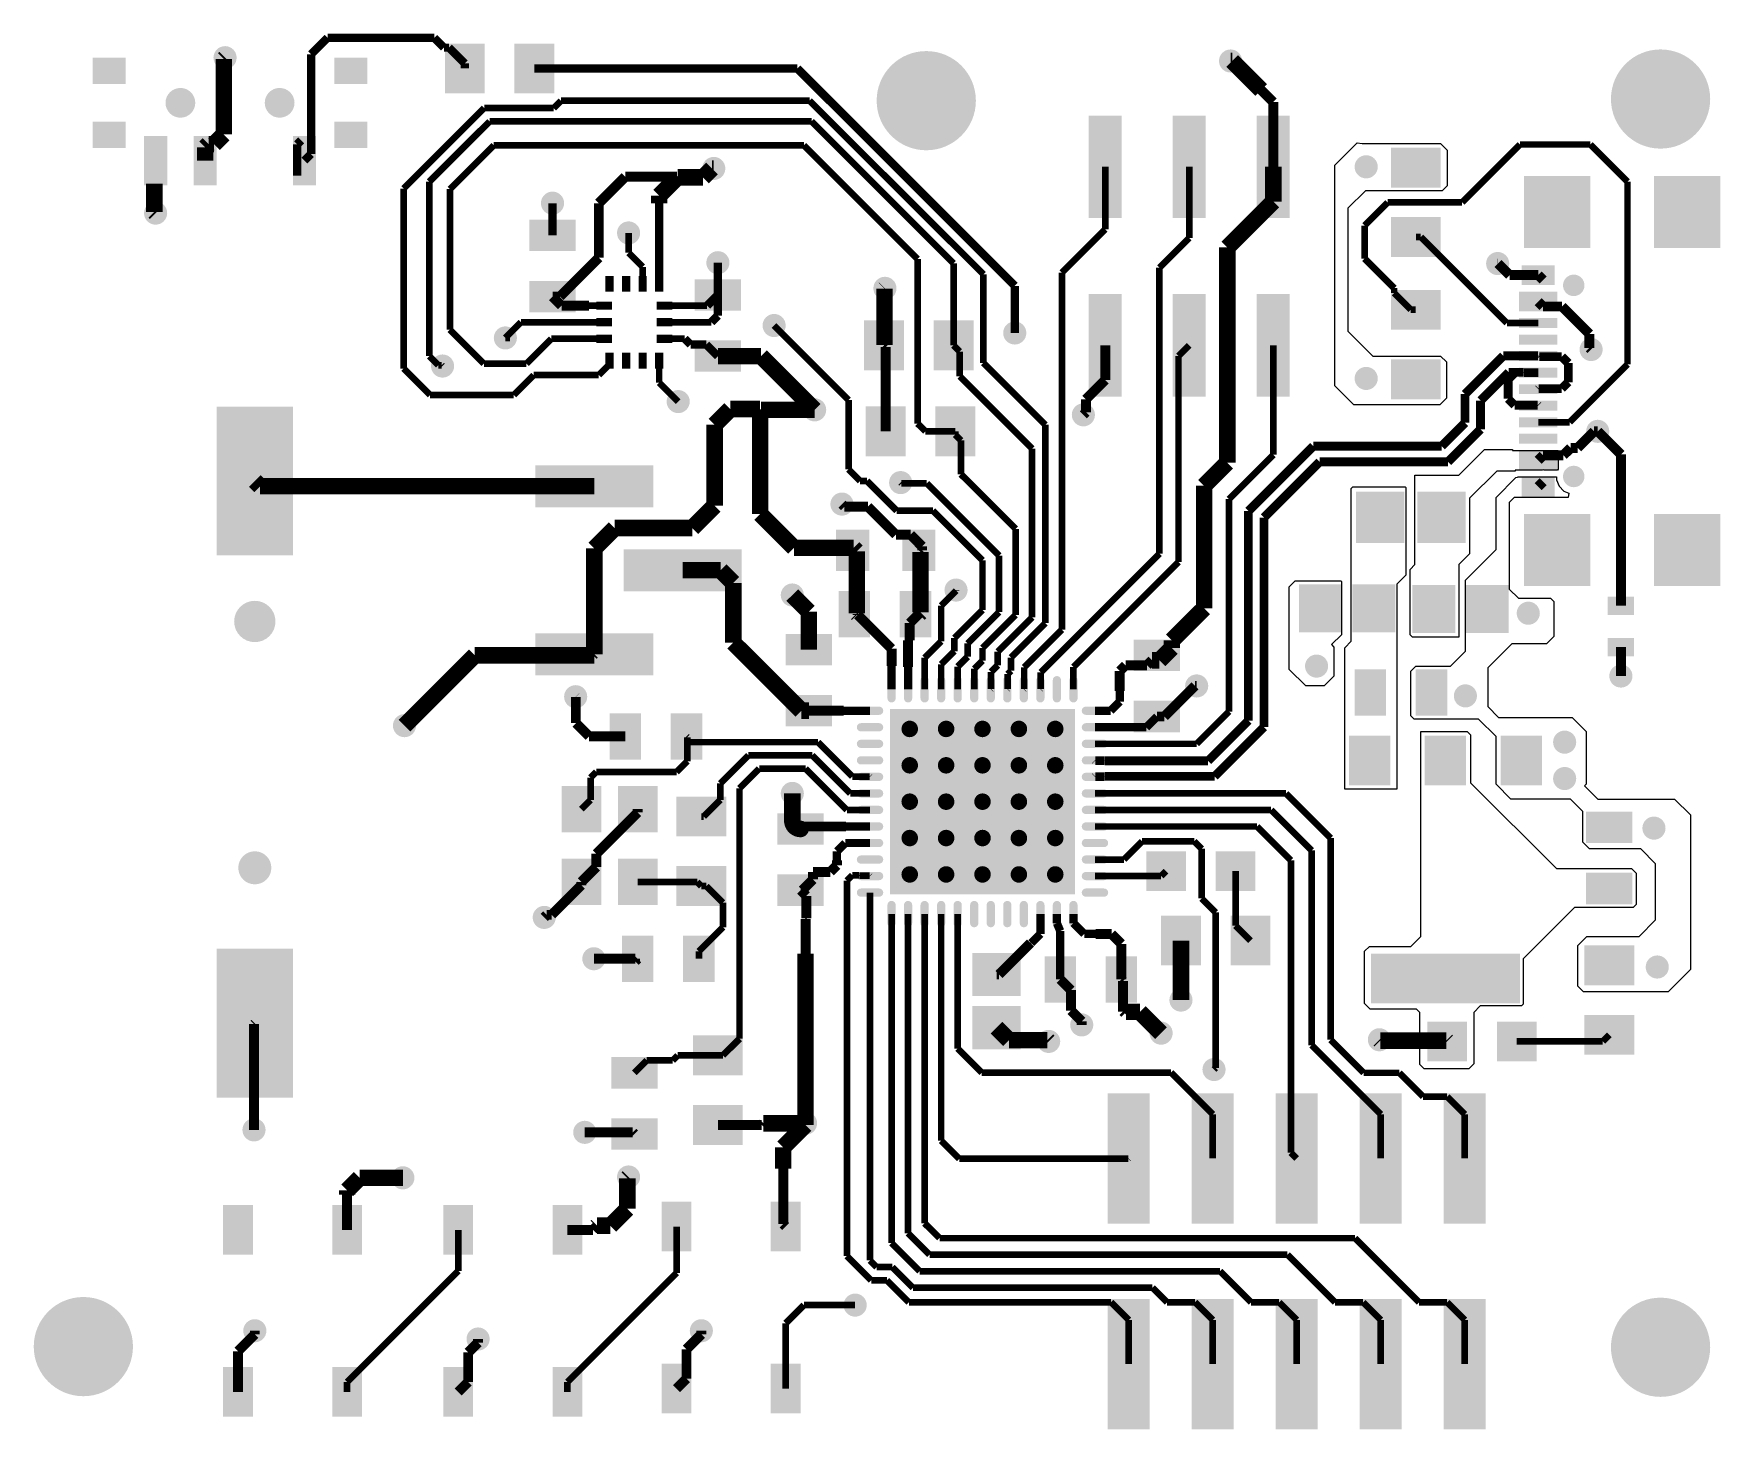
# Model space of a CAD drawing. Header units: inches. Extents: x 70.3 to 121.3, y 69 to 111.2.
import ezdxf

# ---------------------------------------------------------------- set-up
doc = ezdxf.new("R2010")
doc.units = ezdxf.units.IN
doc.layers.add('L1 -Signal)', color=1, linetype='Continuous')

msp = doc.modelspace()

# ---------------------------------------------------------------- hatches: boundary and pattern name
at = {"layer": 'L1 -Signal)'}
h = msp.add_hatch(color=7, dxfattribs=at)
edge = h.paths.add_edge_path()
edge.add_arc((76.1, 110.5), 0.35, 0, 360)
for points in [[(83.952, 109.421), (82.746, 109.421), (82.746, 110.929), (83.952, 110.929)], [(86.054, 109.421), (84.848, 109.421), (84.848, 110.929), (86.054, 110.929)], [(73.1, 109.7), (72.1, 109.7), (72.1, 110.5), (73.1, 110.5)], [(80.4, 109.7), (79.4, 109.7), (79.4, 110.5), (80.4, 110.5)], [(103.21, 105.65), (102.21, 105.65), (102.21, 108.75), (103.21, 108.75)], [(105.75, 105.65), (104.75, 105.65), (104.75, 108.75), (105.75, 108.75)], [(108.29, 105.65), (107.29, 105.65), (107.29, 108.75), (108.29, 108.75)], [(73.1, 107.77), (72.1, 107.77), (72.1, 108.57), (73.1, 108.57)], [(74.35, 106.635), (73.65, 106.635), (73.65, 108.135), (74.35, 108.135)], [(75.85, 106.635), (75.15, 106.635), (75.15, 108.135), (75.85, 108.135)], [(78.85, 106.635), (78.15, 106.635), (78.15, 108.135), (78.85, 108.135)], [(80.4, 107.77), (79.4, 107.77), (79.4, 108.57), (80.4, 108.57)], [(111.348, 106.574), (111.348, 107.781), (112.856, 107.781), (112.856, 106.574)], [(115.375, 104.745), (115.375, 106.925), (117.375, 106.925), (117.375, 104.745)], [(119.305, 104.745), (119.305, 106.925), (121.305, 106.925), (121.305, 104.745)], [(85.3, 104.65), (85.3, 105.6), (86.7, 105.6), (86.7, 104.65)], [(111.348, 104.473), (111.348, 105.679), (112.856, 105.679), (112.856, 104.473)], [(115.3, 103.625), (115.3, 104.225), (116.3, 104.225), (116.3, 103.625)], [(85.3, 102.8), (85.3, 103.75), (86.7, 103.75), (86.7, 102.8)], [(87.6, 103.425), (87.6, 103.9), (87.85, 103.9), (87.85, 103.425)], [(88.1, 103.425), (88.1, 103.9), (88.35, 103.9), (88.35, 103.425)], [(88.6, 103.425), (88.6, 103.9), (88.85, 103.9), (88.85, 103.425)], [(89.1, 103.425), (89.1, 103.9), (89.35, 103.9), (89.35, 103.425)], [(90.3, 102.85), (90.3, 103.8), (91.7, 103.8), (91.7, 102.85)], [(87.325, 102.875), (87.325, 103.125), (87.8, 103.125), (87.8, 102.875)], [(89.15, 102.875), (89.15, 103.125), (89.625, 103.125), (89.625, 102.875)], [(103.21, 100.25), (102.21, 100.25), (102.21, 103.35), (103.21, 103.35)], [(105.75, 100.25), (104.75, 100.25), (104.75, 103.35), (105.75, 103.35)], [(108.29, 100.25), (107.29, 100.25), (107.29, 103.35), (108.29, 103.35)], [(112.854, 103.479), (112.854, 102.273), (111.346, 102.273), (111.346, 103.479)], [(115.225, 102.825), (115.225, 103.425), (116.375, 103.425), (116.375, 102.825)], [(87.325, 102.375), (87.325, 102.625), (87.8, 102.625), (87.8, 102.375)], [(89.15, 102.375), (89.15, 102.625), (89.625, 102.625), (89.625, 102.375)], [(96.627, 101.046), (95.421, 101.046), (95.421, 102.554), (96.627, 102.554)], [(98.729, 101.046), (97.523, 101.046), (97.523, 102.554), (98.729, 102.554)], [(115.225, 102.325), (115.225, 102.625), (116.375, 102.625), (116.375, 102.325)], [(87.325, 101.875), (87.325, 102.125), (87.8, 102.125), (87.8, 101.875)], [(89.15, 101.875), (89.15, 102.125), (89.625, 102.125), (89.625, 101.875)], [(115.225, 101.825), (115.225, 102.125), (116.375, 102.125), (116.375, 101.825)], [(87.6, 101.1), (87.6, 101.575), (87.85, 101.575), (87.85, 101.1)], [(88.1, 101.1), (88.1, 101.575), (88.35, 101.575), (88.35, 101.1)], [(88.6, 101.1), (88.6, 101.575), (88.85, 101.575), (88.85, 101.1)], [(89.1, 101.1), (89.1, 101.575), (89.35, 101.575), (89.35, 101.1)], [(90.3, 101), (90.3, 101.95), (91.7, 101.95), (91.7, 101)], [(115.225, 101.325), (115.225, 101.625), (116.375, 101.625), (116.375, 101.325)], [(112.854, 101.377), (112.854, 100.171), (111.346, 100.171), (111.346, 101.377)], [(115.225, 100.825), (115.225, 101.125), (116.375, 101.125), (116.375, 100.825)], [(115.225, 100.325), (115.225, 100.625), (116.375, 100.625), (116.375, 100.325)], [(78.15, 95.45), (75.85, 95.45), (75.85, 99.95), (78.15, 99.95)], [(96.677, 98.446), (95.471, 98.446), (95.471, 99.954), (96.677, 99.954)], [(98.779, 98.446), (97.573, 98.446), (97.573, 99.954), (98.779, 99.954)], [(115.225, 99.825), (115.225, 100.125), (116.375, 100.125), (116.375, 99.825)], [(115.225, 99.325), (115.225, 99.625), (116.375, 99.625), (116.375, 99.325)], [(115.225, 98.825), (115.225, 99.125), (116.375, 99.125), (116.375, 98.825)], [(115.225, 98.025), (115.225, 98.625), (116.375, 98.625), (116.375, 98.025)], [(85.485, 96.905), (85.485, 98.175), (89.045, 98.175), (89.045, 96.905)], [(115.3, 97.225), (115.3, 97.825), (116.3, 97.825), (116.3, 97.225)], [(111.752, 95.822), (110.297, 95.822), (110.297, 97.378), (111.752, 97.378)], [(113.603, 95.822), (112.148, 95.822), (112.148, 97.378), (113.603, 97.378)], [(115.375, 94.525), (115.375, 96.705), (117.375, 96.705), (117.375, 94.525)], [(119.305, 94.525), (119.305, 96.705), (121.305, 96.705), (121.305, 94.525)], [(94.575, 96.225), (95.575, 96.225), (95.575, 94.975), (94.575, 94.975)], [(96.575, 96.225), (97.575, 96.225), (97.575, 94.975), (96.575, 94.975)], [(88.155, 94.365), (88.155, 95.635), (91.715, 95.635), (91.715, 94.365)], [(94.65, 94.375), (95.6, 94.375), (95.6, 92.975), (94.65, 92.975)], [(96.5, 94.375), (97.45, 94.375), (97.45, 92.975), (96.5, 92.975)], [(109.872, 93.122), (108.567, 93.122), (108.567, 94.578), (109.872, 94.578)], [(111.483, 93.122), (110.178, 93.122), (110.178, 94.578), (111.483, 94.578)], [(111.992, 94.553), (113.297, 94.553), (113.297, 93.097), (111.992, 93.097)], [(113.603, 94.553), (114.908, 94.553), (114.908, 93.097), (113.603, 93.097)], [(118.7, 94.2), (118.7, 93.65), (117.9, 93.65), (117.9, 94.2)], [(85.485, 91.825), (85.485, 93.095), (89.045, 93.095), (89.045, 91.825)], [(93.05, 92.125), (93.05, 93.075), (94.45, 93.075), (94.45, 92.125)], [(104.975, 92.9), (104.975, 91.95), (103.575, 91.95), (103.575, 92.9)], [(118.7, 92.95), (118.7, 92.4), (117.9, 92.4), (117.9, 92.95)], [(110.25, 92), (111.2, 92), (111.2, 90.6), (110.25, 90.6)], [(112.1, 92), (113.05, 92), (113.05, 90.6), (112.1, 90.6)], [(93.05, 90.275), (93.05, 91.225), (94.45, 91.225), (94.45, 90.275)], [(96.2, 90.8), (101.8, 90.8), (101.8, 85.2), (96.2, 85.2)], [(104.975, 91.05), (104.975, 90.1), (103.575, 90.1), (103.575, 91.05)], [(88.675, 89.275), (87.725, 89.275), (87.725, 90.675), (88.675, 90.675)], [(90.525, 89.275), (89.575, 89.275), (89.575, 90.675), (90.525, 90.675)], [(111.331, 89.995), (111.331, 88.495), (110.081, 88.495), (110.081, 89.995)], [(113.621, 89.995), (113.621, 88.495), (112.371, 88.495), (112.371, 89.995)], [(115.911, 89.995), (115.911, 88.495), (114.661, 88.495), (114.661, 89.995)], [(87.475, 88.475), (87.475, 87.075), (86.275, 87.075), (86.275, 88.475)], [(89.175, 88.475), (89.175, 87.075), (87.975, 87.075), (87.975, 88.475)], [(89.746, 86.948), (89.746, 88.154), (91.254, 88.154), (91.254, 86.948)], [(92.8, 86.7), (92.8, 87.65), (94.2, 87.65), (94.2, 86.7)], [(117.25, 86.749), (117.25, 87.699), (118.65, 87.699), (118.65, 86.749)], [(87.475, 86.275), (87.475, 84.875), (86.275, 84.875), (86.275, 86.275)], [(89.175, 86.275), (89.175, 84.875), (87.975, 84.875), (87.975, 86.275)], [(103.95, 86.5), (105.15, 86.5), (105.15, 85.3), (103.95, 85.3)], [(107.25, 85.3), (106.05, 85.3), (106.05, 86.5), (107.25, 86.5)], [(89.746, 84.846), (89.746, 86.052), (91.254, 86.052), (91.254, 84.846)], [(92.8, 84.85), (92.8, 85.8), (94.2, 85.8), (94.2, 84.85)], [(117.25, 84.899), (117.25, 85.849), (118.65, 85.849), (118.65, 84.899)], [(105.603, 83.046), (104.397, 83.046), (104.397, 84.554), (105.603, 84.554)], [(107.705, 83.046), (106.498, 83.046), (106.498, 84.554), (107.705, 84.554)], [(89.05, 82.55), (88.1, 82.55), (88.1, 83.95), (89.05, 83.95)], [(90.9, 82.55), (89.95, 82.55), (89.95, 83.95), (90.9, 83.95)], [(117.196, 82.447), (117.196, 83.653), (118.704, 83.653), (118.704, 82.447)], [(78.15, 79.05), (75.85, 79.05), (75.85, 83.55), (78.15, 83.55)], [(100.153, 83.427), (100.153, 82.123), (98.697, 82.123), (98.697, 83.427)], [(101.825, 81.925), (100.875, 81.925), (100.875, 83.325), (101.825, 83.325)], [(103.675, 81.925), (102.725, 81.925), (102.725, 83.325), (103.675, 83.325)], [(115.246, 83.407), (115.246, 81.903), (110.746, 81.903), (110.746, 83.407)], [(100.153, 81.816), (100.153, 80.511), (98.697, 80.511), (98.697, 81.816)], [(112.45, 81.35), (113.65, 81.35), (113.65, 80.15), (112.45, 80.15)], [(114.55, 81.35), (115.75, 81.35), (115.75, 80.15), (114.55, 80.15)], [(117.196, 80.345), (117.196, 81.552), (118.704, 81.552), (118.704, 80.345)], [(90.246, 79.723), (90.246, 80.929), (91.754, 80.929), (91.754, 79.723)], [(89.175, 80.275), (89.175, 79.325), (87.775, 79.325), (87.775, 80.275)], [(104.055, 79.18), (104.055, 75.24), (102.785, 75.24), (102.785, 79.18)], [(106.595, 79.18), (106.595, 75.24), (105.325, 75.24), (105.325, 79.18)], [(109.135, 79.18), (109.135, 75.24), (107.865, 75.24), (107.865, 79.18)], [(111.675, 79.18), (111.675, 75.24), (110.405, 75.24), (110.405, 79.18)], [(114.215, 79.18), (114.215, 75.24), (112.945, 75.24), (112.945, 79.18)], [(90.246, 77.621), (90.246, 78.827), (91.754, 78.827), (91.754, 77.621)], [(89.175, 78.425), (89.175, 77.475), (87.775, 77.475), (87.775, 78.425)], [(76.94, 75.8), (76.94, 74.3), (76.04, 74.3), (76.04, 75.8)], [(80.24, 75.8), (80.24, 74.3), (79.34, 74.3), (79.34, 75.8)], [(83.6, 75.8), (83.6, 74.3), (82.7, 74.3), (82.7, 75.8)], [(86.9, 75.8), (86.9, 74.3), (86, 74.3), (86, 75.8)], [(90.2, 75.9), (90.2, 74.4), (89.3, 74.4), (89.3, 75.9)], [(93.5, 75.9), (93.5, 74.4), (92.6, 74.4), (92.6, 75.9)], [(104.055, 72.96), (104.055, 69.02), (102.785, 69.02), (102.785, 72.96)], [(106.595, 72.96), (106.595, 69.02), (105.325, 69.02), (105.325, 72.96)], [(109.135, 72.96), (109.135, 69.02), (107.865, 69.02), (107.865, 72.96)], [(111.675, 72.96), (111.675, 69.02), (110.405, 69.02), (110.405, 72.96)], [(114.215, 72.96), (114.215, 69.02), (112.945, 69.02), (112.945, 72.96)], [(76.94, 70.9), (76.94, 69.4), (76.04, 69.4), (76.04, 70.9)], [(80.24, 70.9), (80.24, 69.4), (79.34, 69.4), (79.34, 70.9)], [(83.6, 70.9), (83.6, 69.4), (82.7, 69.4), (82.7, 70.9)], [(86.9, 70.9), (86.9, 69.4), (86, 69.4), (86, 70.9)], [(90.2, 71), (90.2, 69.5), (89.3, 69.5), (89.3, 71)], [(93.5, 71), (93.5, 69.5), (92.6, 69.5), (92.6, 71)]]:
    msp.add_hatch(color=7, dxfattribs=at).paths.add_polyline_path(points)
h = msp.add_hatch(color=7, dxfattribs=at)
edge = h.paths.add_edge_path()
edge.add_arc((97.3, 109.2), 1.5, 0, 360)
h = msp.add_hatch(color=7, dxfattribs=at)
edge = h.paths.add_edge_path()
edge.add_arc((106.5, 110.4), 0.35, 0, 360)
h = msp.add_hatch(color=7, dxfattribs=at)
edge = h.paths.add_edge_path()
edge.add_arc((119.5, 109.25), 1.5, 0, 360)
h = msp.add_hatch(color=7, dxfattribs=at)
edge = h.paths.add_edge_path()
edge.add_arc((74.75, 109.135), 0.45, 0, 360)
h = msp.add_hatch(color=7, dxfattribs=at)
edge = h.paths.add_edge_path()
edge.add_arc((77.75, 109.135), 0.45, 0, 360)
h = msp.add_hatch(color=7, dxfattribs=at)
edge = h.paths.add_edge_path()
edge.add_arc((90.875, 107.15), 0.35, 0, 360)
h = msp.add_hatch(color=7, dxfattribs=at)
edge = h.paths.add_edge_path()
edge.add_arc((110.6, 107.2), 0.35, 0, 360)
h = msp.add_hatch(color=7, dxfattribs=at)
edge = h.paths.add_edge_path()
edge.add_arc((74, 105.8), 0.35, 0, 360)
h = msp.add_hatch(color=7, dxfattribs=at)
edge = h.paths.add_edge_path()
edge.add_arc((86, 106.1), 0.35, 0, 360)
h = msp.add_hatch(color=7, dxfattribs=at)
edge = h.paths.add_edge_path()
edge.add_arc((88.3, 105.2), 0.35, 0, 360)
h = msp.add_hatch(color=7, dxfattribs=at)
edge = h.paths.add_edge_path()
edge.add_arc((91, 104.3), 0.35, 0, 360)
h = msp.add_hatch(color=7, dxfattribs=at)
edge = h.paths.add_edge_path()
edge.add_arc((114.575, 104.275), 0.35, 0, 360)
h = msp.add_hatch(color=7, dxfattribs=at)
edge = h.paths.add_edge_path()
edge.add_arc((96.05, 103.525), 0.35, 0, 360)
h = msp.add_hatch(color=7, dxfattribs=at)
edge = h.paths.add_edge_path()
edge.add_arc((116.875, 103.615), 0.325, 0, 360)
h = msp.add_hatch(color=7, dxfattribs=at)
edge = h.paths.add_edge_path()
edge.add_arc((92.7, 102.4), 0.35, 0, 360)
h = msp.add_hatch(color=7, dxfattribs=at)
edge = h.paths.add_edge_path()
edge.add_arc((99.975, 102.175), 0.35, 0, 360)
h = msp.add_hatch(color=7, dxfattribs=at)
edge = h.paths.add_edge_path()
edge.add_arc((84.575, 102.025), 0.35, 0, 360)
h = msp.add_hatch(color=7, dxfattribs=at)
edge = h.paths.add_edge_path()
edge.add_arc((117.4, 101.675), 0.35, 0, 360)
h = msp.add_hatch(color=7, dxfattribs=at)
edge = h.paths.add_edge_path()
edge.add_arc((82.675, 101.175), 0.35, 0, 360)
h = msp.add_hatch(color=7, dxfattribs=at)
edge = h.paths.add_edge_path()
edge.add_arc((110.6, 100.8), 0.35, 0, 360)
h = msp.add_hatch(color=7, dxfattribs=at)
edge = h.paths.add_edge_path()
edge.add_arc((89.8, 100.1), 0.35, 0, 360)
h = msp.add_hatch(color=7, dxfattribs=at)
edge = h.paths.add_edge_path()
edge.add_arc((93.925, 99.85), 0.35, 0, 360)
h = msp.add_hatch(color=7, dxfattribs=at)
edge = h.paths.add_edge_path()
edge.add_arc((102.05, 99.7), 0.35, 0, 360)
h = msp.add_hatch(color=7, dxfattribs=at)
edge = h.paths.add_edge_path()
edge.add_arc((117.6, 99.2), 0.35, 0, 360)
h = msp.add_hatch(color=7, dxfattribs=at)
edge = h.paths.add_edge_path()
edge.add_arc((96.525, 97.65), 0.35, 0, 360)
h = msp.add_hatch(color=7, dxfattribs=at)
edge = h.paths.add_edge_path()
edge.add_arc((116.875, 97.835), 0.325, 0, 360)
h = msp.add_hatch(color=7, dxfattribs=at)
edge = h.paths.add_edge_path()
edge.add_arc((94.75, 97), 0.35, 0, 360)
h = msp.add_hatch(color=7, dxfattribs=at)
edge = h.paths.add_edge_path()
edge.add_arc((93.25, 94.25), 0.35, 0, 360)
h = msp.add_hatch(color=7, dxfattribs=at)
edge = h.paths.add_edge_path()
edge.add_arc((98.2, 94.4), 0.35, 0, 360)
h = msp.add_hatch(color=7, dxfattribs=at)
edge = h.paths.add_edge_path()
edge.add_arc((77, 93.45), 0.625, 0, 360)
h = msp.add_hatch(color=7, dxfattribs=at)
edge = h.paths.add_edge_path()
edge.add_arc((115.5, 93.7), 0.35, 0, 360)
h = msp.add_hatch(color=7, dxfattribs=at)
edge = h.paths.add_edge_path()
edge.add_arc((109.1, 92.1), 0.35, 0, 360)
h = msp.add_hatch(color=7, dxfattribs=at)
edge = h.paths.add_edge_path()
edge.add_arc((96.25, 91.125), 0.125, 180, 360)
edge.add_line((96.375, 91.125), (96.375, 91.675))
edge.add_arc((96.25, 91.675), 0.125, 0, 180)
edge.add_line((96.125, 91.675), (96.125, 91.125))
h = msp.add_hatch(color=7, dxfattribs=at)
edge = h.paths.add_edge_path()
edge.add_arc((96.75, 91.125), 0.125, 180, 360)
edge.add_line((96.875, 91.125), (96.875, 91.675))
edge.add_arc((96.75, 91.675), 0.125, 0, 180)
edge.add_line((96.625, 91.675), (96.625, 91.125))
h = msp.add_hatch(color=7, dxfattribs=at)
edge = h.paths.add_edge_path()
edge.add_arc((97.25, 91.125), 0.125, 180, 360)
edge.add_line((97.375, 91.125), (97.375, 91.675))
edge.add_arc((97.25, 91.675), 0.125, 0, 180)
edge.add_line((97.125, 91.675), (97.125, 91.125))
h = msp.add_hatch(color=7, dxfattribs=at)
edge = h.paths.add_edge_path()
edge.add_arc((97.75, 91.125), 0.125, 180, 360)
edge.add_line((97.875, 91.125), (97.875, 91.675))
edge.add_arc((97.75, 91.675), 0.125, 0, 180)
edge.add_line((97.625, 91.675), (97.625, 91.125))
h = msp.add_hatch(color=7, dxfattribs=at)
edge = h.paths.add_edge_path()
edge.add_arc((98.25, 91.125), 0.125, 180, 360)
edge.add_line((98.375, 91.125), (98.375, 91.675))
edge.add_arc((98.25, 91.675), 0.125, 0, 180)
edge.add_line((98.125, 91.675), (98.125, 91.125))
h = msp.add_hatch(color=7, dxfattribs=at)
edge = h.paths.add_edge_path()
edge.add_arc((98.75, 91.125), 0.125, 180, 360)
edge.add_line((98.875, 91.125), (98.875, 91.675))
edge.add_arc((98.75, 91.675), 0.125, 0, 180)
edge.add_line((98.625, 91.675), (98.625, 91.125))
h = msp.add_hatch(color=7, dxfattribs=at)
edge = h.paths.add_edge_path()
edge.add_arc((99.25, 91.125), 0.125, 180, 360)
edge.add_line((99.375, 91.125), (99.375, 91.675))
edge.add_arc((99.25, 91.675), 0.125, 0, 180)
edge.add_line((99.125, 91.675), (99.125, 91.125))
h = msp.add_hatch(color=7, dxfattribs=at)
edge = h.paths.add_edge_path()
edge.add_arc((99.75, 91.125), 0.125, 180, 360)
edge.add_line((99.875, 91.125), (99.875, 91.675))
edge.add_arc((99.75, 91.675), 0.125, 0, 180)
edge.add_line((99.625, 91.675), (99.625, 91.125))
h = msp.add_hatch(color=7, dxfattribs=at)
edge = h.paths.add_edge_path()
edge.add_arc((100.25, 91.125), 0.125, 180, 360)
edge.add_line((100.375, 91.125), (100.375, 91.675))
edge.add_arc((100.25, 91.675), 0.125, 0, 180)
edge.add_line((100.125, 91.675), (100.125, 91.125))
h = msp.add_hatch(color=7, dxfattribs=at)
edge = h.paths.add_edge_path()
edge.add_arc((100.75, 91.125), 0.125, 180, 360)
edge.add_line((100.875, 91.125), (100.875, 91.675))
edge.add_arc((100.75, 91.675), 0.125, 0, 180)
edge.add_line((100.625, 91.675), (100.625, 91.125))
h = msp.add_hatch(color=7, dxfattribs=at)
edge = h.paths.add_edge_path()
edge.add_arc((101.25, 91.125), 0.125, 180, 360)
edge.add_line((101.375, 91.125), (101.375, 91.675))
edge.add_arc((101.25, 91.675), 0.125, 0, 180)
edge.add_line((101.125, 91.675), (101.125, 91.125))
h = msp.add_hatch(color=7, dxfattribs=at)
edge = h.paths.add_edge_path()
edge.add_arc((101.75, 91.125), 0.125, 180, 360)
edge.add_line((101.875, 91.125), (101.875, 91.675))
edge.add_arc((101.75, 91.675), 0.125, 0, 180)
edge.add_line((101.625, 91.675), (101.625, 91.125))
h = msp.add_hatch(color=7, dxfattribs=at)
edge = h.paths.add_edge_path()
edge.add_arc((105.475, 91.5), 0.35, 0, 360)
h = msp.add_hatch(color=7, dxfattribs=at)
edge = h.paths.add_edge_path()
edge.add_arc((118.3, 91.8), 0.35, 0, 360)
h = msp.add_hatch(color=7, dxfattribs=at)
edge = h.paths.add_edge_path()
edge.add_arc((86.7, 91.175), 0.35, 0, 360)
h = msp.add_hatch(color=7, dxfattribs=at)
edge = h.paths.add_edge_path()
edge.add_arc((113.6, 91.2), 0.35, 0, 360)
h = msp.add_hatch(color=7, dxfattribs=at)
edge = h.paths.add_edge_path()
edge.add_arc((95.875, 90.75), 0.125, 270, 450)
edge.add_line((95.875, 90.875), (95.325, 90.875))
edge.add_arc((95.325, 90.75), 0.125, 90, 270)
edge.add_line((95.325, 90.625), (95.875, 90.625))
h = msp.add_hatch(color=7, dxfattribs=at)
edge = h.paths.add_edge_path()
edge.add_arc((102.675, 90.75), 0.125, 270, 450)
edge.add_line((102.675, 90.875), (102.125, 90.875))
edge.add_arc((102.125, 90.75), 0.125, 90, 270)
edge.add_line((102.125, 90.625), (102.675, 90.625))
h = msp.add_hatch(color=7, dxfattribs=at)
edge = h.paths.add_edge_path()
edge.add_arc((81.525, 90.3), 0.35, 0, 360)
h = msp.add_hatch(color=7, dxfattribs=at)
edge = h.paths.add_edge_path()
edge.add_arc((95.875, 90.25), 0.125, 270, 450)
edge.add_line((95.875, 90.375), (95.325, 90.375))
edge.add_arc((95.325, 90.25), 0.125, 90, 270)
edge.add_line((95.325, 90.125), (95.875, 90.125))
h = msp.add_hatch(color=7, dxfattribs=at)
edge = h.paths.add_edge_path()
edge.add_arc((96.8, 90.2), 0.25, 0, 360)
h = msp.add_hatch(color=7, dxfattribs=at)
edge = h.paths.add_edge_path()
edge.add_arc((97.9, 90.2), 0.25, 0, 360)
h = msp.add_hatch(color=7, dxfattribs=at)
edge = h.paths.add_edge_path()
edge.add_arc((99, 90.2), 0.25, 0, 360)
h = msp.add_hatch(color=7, dxfattribs=at)
edge = h.paths.add_edge_path()
edge.add_arc((100.1, 90.2), 0.25, 0, 360)
h = msp.add_hatch(color=7, dxfattribs=at)
edge = h.paths.add_edge_path()
edge.add_arc((101.2, 90.2), 0.25, 0, 360)
h = msp.add_hatch(color=7, dxfattribs=at)
edge = h.paths.add_edge_path()
edge.add_arc((102.675, 90.25), 0.125, 270, 450)
edge.add_line((102.675, 90.375), (102.125, 90.375))
edge.add_arc((102.125, 90.25), 0.125, 90, 270)
edge.add_line((102.125, 90.125), (102.675, 90.125))
h = msp.add_hatch(color=7, dxfattribs=at)
edge = h.paths.add_edge_path()
edge.add_arc((95.875, 89.75), 0.125, 270, 450)
edge.add_line((95.875, 89.875), (95.325, 89.875))
edge.add_arc((95.325, 89.75), 0.125, 90, 270)
edge.add_line((95.325, 89.625), (95.875, 89.625))
h = msp.add_hatch(color=7, dxfattribs=at)
edge = h.paths.add_edge_path()
edge.add_arc((102.675, 89.75), 0.125, 270, 450)
edge.add_line((102.675, 89.875), (102.125, 89.875))
edge.add_arc((102.125, 89.75), 0.125, 90, 270)
edge.add_line((102.125, 89.625), (102.675, 89.625))
h = msp.add_hatch(color=7, dxfattribs=at)
edge = h.paths.add_edge_path()
edge.add_arc((116.6, 89.8), 0.35, 0, 360)
h = msp.add_hatch(color=7, dxfattribs=at)
edge = h.paths.add_edge_path()
edge.add_arc((95.875, 89.25), 0.125, 270, 450)
edge.add_line((95.875, 89.375), (95.325, 89.375))
edge.add_arc((95.325, 89.25), 0.125, 90, 270)
edge.add_line((95.325, 89.125), (95.875, 89.125))
h = msp.add_hatch(color=7, dxfattribs=at)
edge = h.paths.add_edge_path()
edge.add_arc((96.8, 89.1), 0.25, 0, 360)
h = msp.add_hatch(color=7, dxfattribs=at)
edge = h.paths.add_edge_path()
edge.add_arc((97.9, 89.1), 0.25, 0, 360)
h = msp.add_hatch(color=7, dxfattribs=at)
edge = h.paths.add_edge_path()
edge.add_arc((99, 89.1), 0.25, 0, 360)
h = msp.add_hatch(color=7, dxfattribs=at)
edge = h.paths.add_edge_path()
edge.add_arc((100.1, 89.1), 0.25, 0, 360)
h = msp.add_hatch(color=7, dxfattribs=at)
edge = h.paths.add_edge_path()
edge.add_arc((101.2, 89.1), 0.25, 0, 360)
h = msp.add_hatch(color=7, dxfattribs=at)
edge = h.paths.add_edge_path()
edge.add_arc((102.675, 89.25), 0.125, 270, 450)
edge.add_line((102.675, 89.375), (102.125, 89.375))
edge.add_arc((102.125, 89.25), 0.125, 90, 270)
edge.add_line((102.125, 89.125), (102.675, 89.125))
h = msp.add_hatch(color=7, dxfattribs=at)
edge = h.paths.add_edge_path()
edge.add_arc((95.875, 88.75), 0.125, 270, 450)
edge.add_line((95.875, 88.875), (95.325, 88.875))
edge.add_arc((95.325, 88.75), 0.125, 90, 270)
edge.add_line((95.325, 88.625), (95.875, 88.625))
h = msp.add_hatch(color=7, dxfattribs=at)
edge = h.paths.add_edge_path()
edge.add_arc((102.675, 88.75), 0.125, 270, 450)
edge.add_line((102.675, 88.875), (102.125, 88.875))
edge.add_arc((102.125, 88.75), 0.125, 90, 270)
edge.add_line((102.125, 88.625), (102.675, 88.625))
h = msp.add_hatch(color=7, dxfattribs=at)
edge = h.paths.add_edge_path()
edge.add_arc((116.6, 88.7), 0.35, 0, 360)
h = msp.add_hatch(color=7, dxfattribs=at)
edge = h.paths.add_edge_path()
edge.add_arc((93.25, 88.25), 0.35, 0, 360)
h = msp.add_hatch(color=7, dxfattribs=at)
edge = h.paths.add_edge_path()
edge.add_arc((95.875, 88.25), 0.125, 270, 450)
edge.add_line((95.875, 88.375), (95.325, 88.375))
edge.add_arc((95.325, 88.25), 0.125, 90, 270)
edge.add_line((95.325, 88.125), (95.875, 88.125))
h = msp.add_hatch(color=7, dxfattribs=at)
edge = h.paths.add_edge_path()
edge.add_arc((96.8, 88), 0.25, 0, 360)
h = msp.add_hatch(color=7, dxfattribs=at)
edge = h.paths.add_edge_path()
edge.add_arc((97.9, 88), 0.25, 0, 360)
h = msp.add_hatch(color=7, dxfattribs=at)
edge = h.paths.add_edge_path()
edge.add_arc((99, 88), 0.25, 0, 360)
h = msp.add_hatch(color=7, dxfattribs=at)
edge = h.paths.add_edge_path()
edge.add_arc((100.1, 88), 0.25, 0, 360)
h = msp.add_hatch(color=7, dxfattribs=at)
edge = h.paths.add_edge_path()
edge.add_arc((101.2, 88), 0.25, 0, 360)
h = msp.add_hatch(color=7, dxfattribs=at)
edge = h.paths.add_edge_path()
edge.add_arc((102.675, 88.25), 0.125, 270, 450)
edge.add_line((102.675, 88.375), (102.125, 88.375))
edge.add_arc((102.125, 88.25), 0.125, 90, 270)
edge.add_line((102.125, 88.125), (102.675, 88.125))
h = msp.add_hatch(color=7, dxfattribs=at)
edge = h.paths.add_edge_path()
edge.add_arc((95.875, 87.75), 0.125, 270, 450)
edge.add_line((95.875, 87.875), (95.325, 87.875))
edge.add_arc((95.325, 87.75), 0.125, 90, 270)
edge.add_line((95.325, 87.625), (95.875, 87.625))
h = msp.add_hatch(color=7, dxfattribs=at)
edge = h.paths.add_edge_path()
edge.add_arc((102.675, 87.75), 0.125, 270, 450)
edge.add_line((102.675, 87.875), (102.125, 87.875))
edge.add_arc((102.125, 87.75), 0.125, 90, 270)
edge.add_line((102.125, 87.625), (102.675, 87.625))
h = msp.add_hatch(color=7, dxfattribs=at)
edge = h.paths.add_edge_path()
edge.add_arc((95.875, 87.25), 0.125, 270, 450)
edge.add_line((95.875, 87.375), (95.325, 87.375))
edge.add_arc((95.325, 87.25), 0.125, 90, 270)
edge.add_line((95.325, 87.125), (95.875, 87.125))
h = msp.add_hatch(color=7, dxfattribs=at)
edge = h.paths.add_edge_path()
edge.add_arc((102.675, 87.25), 0.125, 270, 450)
edge.add_line((102.675, 87.375), (102.125, 87.375))
edge.add_arc((102.125, 87.25), 0.125, 90, 270)
edge.add_line((102.125, 87.125), (102.675, 87.125))
h = msp.add_hatch(color=7, dxfattribs=at)
edge = h.paths.add_edge_path()
edge.add_arc((119.3, 87.2), 0.35, 0, 360)
h = msp.add_hatch(color=7, dxfattribs=at)
edge = h.paths.add_edge_path()
edge.add_arc((95.875, 86.75), 0.125, 270, 450)
edge.add_line((95.875, 86.875), (95.325, 86.875))
edge.add_arc((95.325, 86.75), 0.125, 90, 270)
edge.add_line((95.325, 86.625), (95.875, 86.625))
h = msp.add_hatch(color=7, dxfattribs=at)
edge = h.paths.add_edge_path()
edge.add_arc((96.8, 86.9), 0.25, 0, 360)
h = msp.add_hatch(color=7, dxfattribs=at)
edge = h.paths.add_edge_path()
edge.add_arc((97.9, 86.9), 0.25, 0, 360)
h = msp.add_hatch(color=7, dxfattribs=at)
edge = h.paths.add_edge_path()
edge.add_arc((99, 86.9), 0.25, 0, 360)
h = msp.add_hatch(color=7, dxfattribs=at)
edge = h.paths.add_edge_path()
edge.add_arc((100.1, 86.9), 0.25, 0, 360)
h = msp.add_hatch(color=7, dxfattribs=at)
edge = h.paths.add_edge_path()
edge.add_arc((101.2, 86.9), 0.25, 0, 360)
h = msp.add_hatch(color=7, dxfattribs=at)
edge = h.paths.add_edge_path()
edge.add_arc((102.675, 86.75), 0.125, 270, 450)
edge.add_line((102.675, 86.875), (102.125, 86.875))
edge.add_arc((102.125, 86.75), 0.125, 90, 270)
edge.add_line((102.125, 86.625), (102.675, 86.625))
h = msp.add_hatch(color=7, dxfattribs=at)
edge = h.paths.add_edge_path()
edge.add_arc((77, 86), 0.5, 0, 360)
h = msp.add_hatch(color=7, dxfattribs=at)
edge = h.paths.add_edge_path()
edge.add_arc((95.875, 86.25), 0.125, 270, 450)
edge.add_line((95.875, 86.375), (95.325, 86.375))
edge.add_arc((95.325, 86.25), 0.125, 90, 270)
edge.add_line((95.325, 86.125), (95.875, 86.125))
h = msp.add_hatch(color=7, dxfattribs=at)
edge = h.paths.add_edge_path()
edge.add_arc((102.675, 86.25), 0.125, 270, 450)
edge.add_line((102.675, 86.375), (102.125, 86.375))
edge.add_arc((102.125, 86.25), 0.125, 90, 270)
edge.add_line((102.125, 86.125), (102.675, 86.125))
h = msp.add_hatch(color=7, dxfattribs=at)
edge = h.paths.add_edge_path()
edge.add_arc((95.875, 85.75), 0.125, 270, 450)
edge.add_line((95.875, 85.875), (95.325, 85.875))
edge.add_arc((95.325, 85.75), 0.125, 90, 270)
edge.add_line((95.325, 85.625), (95.875, 85.625))
h = msp.add_hatch(color=7, dxfattribs=at)
edge = h.paths.add_edge_path()
edge.add_arc((96.8, 85.8), 0.25, 0, 360)
h = msp.add_hatch(color=7, dxfattribs=at)
edge = h.paths.add_edge_path()
edge.add_arc((97.9, 85.8), 0.25, 0, 360)
h = msp.add_hatch(color=7, dxfattribs=at)
edge = h.paths.add_edge_path()
edge.add_arc((99, 85.8), 0.25, 0, 360)
h = msp.add_hatch(color=7, dxfattribs=at)
edge = h.paths.add_edge_path()
edge.add_arc((100.1, 85.8), 0.25, 0, 360)
h = msp.add_hatch(color=7, dxfattribs=at)
edge = h.paths.add_edge_path()
edge.add_arc((101.2, 85.8), 0.25, 0, 360)
h = msp.add_hatch(color=7, dxfattribs=at)
edge = h.paths.add_edge_path()
edge.add_arc((102.675, 85.75), 0.125, 270, 450)
edge.add_line((102.675, 85.875), (102.125, 85.875))
edge.add_arc((102.125, 85.75), 0.125, 90, 270)
edge.add_line((102.125, 85.625), (102.675, 85.625))
h = msp.add_hatch(color=7, dxfattribs=at)
edge = h.paths.add_edge_path()
edge.add_arc((95.875, 85.25), 0.125, 270, 450)
edge.add_line((95.875, 85.375), (95.325, 85.375))
edge.add_arc((95.325, 85.25), 0.125, 90, 270)
edge.add_line((95.325, 85.125), (95.875, 85.125))
h = msp.add_hatch(color=7, dxfattribs=at)
edge = h.paths.add_edge_path()
edge.add_arc((102.675, 85.25), 0.125, 270, 450)
edge.add_line((102.675, 85.375), (102.125, 85.375))
edge.add_arc((102.125, 85.25), 0.125, 90, 270)
edge.add_line((102.125, 85.125), (102.675, 85.125))
h = msp.add_hatch(color=7, dxfattribs=at)
edge = h.paths.add_edge_path()
edge.add_arc((85.75, 84.5), 0.35, 0, 360)
h = msp.add_hatch(color=7, dxfattribs=at)
edge = h.paths.add_edge_path()
edge.add_arc((96.25, 84.325), 0.125, 180, 360)
edge.add_line((96.375, 84.325), (96.375, 84.875))
edge.add_arc((96.25, 84.875), 0.125, 0, 180)
edge.add_line((96.125, 84.875), (96.125, 84.325))
h = msp.add_hatch(color=7, dxfattribs=at)
edge = h.paths.add_edge_path()
edge.add_arc((96.75, 84.325), 0.125, 180, 360)
edge.add_line((96.875, 84.325), (96.875, 84.875))
edge.add_arc((96.75, 84.875), 0.125, 0, 180)
edge.add_line((96.625, 84.875), (96.625, 84.325))
h = msp.add_hatch(color=7, dxfattribs=at)
edge = h.paths.add_edge_path()
edge.add_arc((97.25, 84.325), 0.125, 180, 360)
edge.add_line((97.375, 84.325), (97.375, 84.875))
edge.add_arc((97.25, 84.875), 0.125, 0, 180)
edge.add_line((97.125, 84.875), (97.125, 84.325))
h = msp.add_hatch(color=7, dxfattribs=at)
edge = h.paths.add_edge_path()
edge.add_arc((97.75, 84.325), 0.125, 180, 360)
edge.add_line((97.875, 84.325), (97.875, 84.875))
edge.add_arc((97.75, 84.875), 0.125, 0, 180)
edge.add_line((97.625, 84.875), (97.625, 84.325))
h = msp.add_hatch(color=7, dxfattribs=at)
edge = h.paths.add_edge_path()
edge.add_arc((98.25, 84.325), 0.125, 180, 360)
edge.add_line((98.375, 84.325), (98.375, 84.875))
edge.add_arc((98.25, 84.875), 0.125, 0, 180)
edge.add_line((98.125, 84.875), (98.125, 84.325))
h = msp.add_hatch(color=7, dxfattribs=at)
edge = h.paths.add_edge_path()
edge.add_arc((98.75, 84.325), 0.125, 180, 360)
edge.add_line((98.875, 84.325), (98.875, 84.875))
edge.add_arc((98.75, 84.875), 0.125, 0, 180)
edge.add_line((98.625, 84.875), (98.625, 84.325))
h = msp.add_hatch(color=7, dxfattribs=at)
edge = h.paths.add_edge_path()
edge.add_arc((99.25, 84.325), 0.125, 180, 360)
edge.add_line((99.375, 84.325), (99.375, 84.875))
edge.add_arc((99.25, 84.875), 0.125, 0, 180)
edge.add_line((99.125, 84.875), (99.125, 84.325))
h = msp.add_hatch(color=7, dxfattribs=at)
edge = h.paths.add_edge_path()
edge.add_arc((99.75, 84.325), 0.125, 180, 360)
edge.add_line((99.875, 84.325), (99.875, 84.875))
edge.add_arc((99.75, 84.875), 0.125, 0, 180)
edge.add_line((99.625, 84.875), (99.625, 84.325))
h = msp.add_hatch(color=7, dxfattribs=at)
edge = h.paths.add_edge_path()
edge.add_arc((100.25, 84.325), 0.125, 180, 360)
edge.add_line((100.375, 84.325), (100.375, 84.875))
edge.add_arc((100.25, 84.875), 0.125, 0, 180)
edge.add_line((100.125, 84.875), (100.125, 84.325))
h = msp.add_hatch(color=7, dxfattribs=at)
edge = h.paths.add_edge_path()
edge.add_arc((100.75, 84.325), 0.125, 180, 360)
edge.add_line((100.875, 84.325), (100.875, 84.875))
edge.add_arc((100.75, 84.875), 0.125, 0, 180)
edge.add_line((100.625, 84.875), (100.625, 84.325))
h = msp.add_hatch(color=7, dxfattribs=at)
edge = h.paths.add_edge_path()
edge.add_arc((101.25, 84.325), 0.125, 180, 360)
edge.add_line((101.375, 84.325), (101.375, 84.875))
edge.add_arc((101.25, 84.875), 0.125, 0, 180)
edge.add_line((101.125, 84.875), (101.125, 84.325))
h = msp.add_hatch(color=7, dxfattribs=at)
edge = h.paths.add_edge_path()
edge.add_arc((101.75, 84.325), 0.125, 180, 360)
edge.add_line((101.875, 84.325), (101.875, 84.875))
edge.add_arc((101.75, 84.875), 0.125, 0, 180)
edge.add_line((101.625, 84.875), (101.625, 84.325))
h = msp.add_hatch(color=7, dxfattribs=at)
edge = h.paths.add_edge_path()
edge.add_arc((87.25, 83.25), 0.35, 0, 360)
h = msp.add_hatch(color=7, dxfattribs=at)
edge = h.paths.add_edge_path()
edge.add_arc((119.4, 83), 0.35, 0, 360)
h = msp.add_hatch(color=7, dxfattribs=at)
edge = h.paths.add_edge_path()
edge.add_arc((105, 82), 0.35, 0, 360)
h = msp.add_hatch(color=7, dxfattribs=at)
edge = h.paths.add_edge_path()
edge.add_arc((102, 81.25), 0.35, 0, 360)
h = msp.add_hatch(color=7, dxfattribs=at)
edge = h.paths.add_edge_path()
edge.add_arc((101, 80.75), 0.35, 0, 360)
h = msp.add_hatch(color=7, dxfattribs=at)
edge = h.paths.add_edge_path()
edge.add_arc((104.4, 81), 0.35, 0, 360)
h = msp.add_hatch(color=7, dxfattribs=at)
edge = h.paths.add_edge_path()
edge.add_arc((111, 80.8), 0.35, 0, 360)
h = msp.add_hatch(color=7, dxfattribs=at)
edge = h.paths.add_edge_path()
edge.add_arc((106, 79.9), 0.35, 0, 360)
h = msp.add_hatch(color=7, dxfattribs=at)
edge = h.paths.add_edge_path()
edge.add_arc((93.65, 78.275), 0.35, 0, 360)
h = msp.add_hatch(color=7, dxfattribs=at)
edge = h.paths.add_edge_path()
edge.add_arc((76.975, 78.075), 0.35, 0, 360)
h = msp.add_hatch(color=7, dxfattribs=at)
edge = h.paths.add_edge_path()
edge.add_arc((86.975, 78), 0.35, 0, 360)
h = msp.add_hatch(color=7, dxfattribs=at)
edge = h.paths.add_edge_path()
edge.add_arc((88.3, 76.65), 0.35, 0, 360)
h = msp.add_hatch(color=7, dxfattribs=at)
edge = h.paths.add_edge_path()
edge.add_arc((81.475, 76.625), 0.35, 0, 360)
h = msp.add_hatch(color=7, dxfattribs=at)
edge = h.paths.add_edge_path()
edge.add_arc((71.816, 71.52), 1.5, 0, 360)
h = msp.add_hatch(color=7, dxfattribs=at)
edge = h.paths.add_edge_path()
edge.add_arc((95.15, 72.775), 0.35, 0, 360)
h = msp.add_hatch(color=7, dxfattribs=at)
edge = h.paths.add_edge_path()
edge.add_arc((119.5, 71.5), 1.5, 0, 360)
h = msp.add_hatch(color=7, dxfattribs=at)
edge = h.paths.add_edge_path()
edge.add_arc((77, 72), 0.35, 0, 360)
h = msp.add_hatch(color=7, dxfattribs=at)
edge = h.paths.add_edge_path()
edge.add_arc((83.75, 71.75), 0.35, 0, 360)
h = msp.add_hatch(color=7, dxfattribs=at)
edge = h.paths.add_edge_path()
edge.add_arc((90.5, 72), 0.35, 0, 360)

# ---------------------------------------------------------------- linework, layer by layer
for p, q in [((109.65, 107.25), (110.325, 107.925)), ((110.325, 107.925), (110.475, 107.9)), ((110.475, 107.9), (112.85, 107.9)), ((112.85, 107.9), (113.05, 107.7)), ((113.05, 107.7), (113.05, 106.625)), ((109.65, 100.575), (109.65, 107.25)), ((113.05, 106.625), (112.9, 106.475)), ((110.575, 106.475), (110.05, 105.95)), ((112.9, 106.475), (110.575, 106.475)), ((110.05, 105.95), (110.05, 102.225)), ((110.05, 102.225), (110.8, 101.475)), ((110.8, 101.475), (112.85, 101.475)), ((112.85, 101.475), (113.025, 101.3)), ((113.025, 101.3), (113.025, 100.2)), ((110.225, 100), (109.65, 100.575)), ((112.825, 100), (110.225, 100)), ((113.025, 100.2), (112.825, 100)), ((113.4, 97.875), (114.175, 98.65)), ((114.175, 98.65), (115.025, 98.65)), ((115.025, 98.65), (115.025, 98.625)), ((115.025, 98.625), (116.4, 98.625)), ((116.4, 98.625), (116.4, 98.06)), ((114.55, 98), (113.725, 97.175)), ((115.1, 98), (114.55, 98)), ((115.916, 98.025), (115.1, 98.025)), ((115.1, 98.025), (115.1, 98)), ((115.95, 98.032), (115.916, 98.025)), ((115.984, 98.025), (115.95, 98.032)), ((116.385, 98.025), (115.984, 98.025)), ((116.4, 98.06), (116.385, 98.025)), ((110.15, 97.475), (110.2, 97.525)), ((110.15, 92.85), (110.15, 97.475)), ((110.2, 97.525), (111.775, 97.525)), ((111.775, 97.525), (111.8, 97.5)), ((111.8, 97.5), (111.8, 94.85)), ((112.075, 95.175), (112.075, 97.875)), ((112.075, 97.875), (113.4, 97.875)), ((114.525, 97.2), (115.126, 97.801)), ((115.126, 97.801), (115.178, 97.812)), ((115.178, 97.812), (115.192, 97.821)), ((115.192, 97.821), (115.916, 97.821)), ((115.916, 97.821), (115.935, 97.825)), ((115.935, 97.825), (115.95, 97.825)), ((115.95, 97.825), (115.965, 97.825)), ((115.965, 97.825), (115.984, 97.821)), ((115.984, 97.821), (116.35, 97.821)), ((116.35, 97.821), (116.35, 97.731)), ((116.35, 97.731), (116.43, 97.538)), ((116.43, 97.538), (116.578, 97.39)), ((116.578, 97.39), (116.73, 97.327)), ((113.725, 97.175), (113.725, 95.5)), ((114.525, 95.625), (114.525, 97.2)), ((115.075, 97.2), (114.925, 97.05)), ((114.925, 97.05), (114.925, 94.425)), ((116.704, 97.2), (115.075, 97.2)), ((116.73, 97.327), (116.704, 97.2)), ((113.725, 95.5), (113.4, 95.175)), ((113.604, 94.704), (114.525, 95.625)), ((111.8, 94.85), (111.525, 94.575)), ((111.925, 95.025), (112.075, 95.175)), ((111.925, 93.05), (111.925, 95.025)), ((113.4, 95.175), (113.4, 92.975)), ((108.275, 94.5), (108.45, 94.675)), ((108.275, 92), (108.275, 94.5)), ((108.45, 94.675), (109.84, 94.675)), ((109.84, 94.675), (109.85, 94.65)), ((109.85, 94.65), (109.85, 93.05)), ((111.525, 94.575), (111.525, 88.375)), ((113.604, 92.975), (113.604, 94.704)), ((114.925, 94.425), (115.2, 94.15)), ((115.2, 94.15), (116.175, 94.15)), ((116.175, 94.15), (116.275, 94.05)), ((116.275, 94.05), (116.275, 93)), ((109.85, 93.05), (109.55, 92.75)), ((109.95, 92.65), (110.15, 92.85)), ((112, 92.975), (111.925, 93.05)), ((113.4, 92.975), (112, 92.975)), ((113.6, 92.955), (113.604, 92.975)), ((113.6, 92.55), (113.6, 92.955)), ((116.275, 93), (116.05, 92.775)), ((109.55, 92.75), (109.625, 92.675)), ((109.625, 92.675), (109.625, 91.8)), ((109.95, 88.375), (109.95, 92.65)), ((113.15, 92.1), (113.6, 92.55)), ((115, 92.775), (114.275, 92.05)), ((116.05, 92.775), (115, 92.775)), ((108.775, 91.5), (108.275, 92)), ((109.625, 91.8), (109.325, 91.5)), ((111.95, 91.95), (112.1, 92.1)), ((111.95, 90.6), (111.95, 91.95)), ((112.1, 92.1), (113.15, 92.1)), ((114.275, 92.05), (114.275, 90.875)), ((109.325, 91.5), (108.775, 91.5)), ((114.275, 90.875), (114.6, 90.55)), ((112.05, 90.5), (111.95, 90.6)), ((114, 90.5), (112.05, 90.5)), ((114.525, 89.975), (114, 90.5)), ((114.6, 90.55), (116.825, 90.55)), ((116.825, 90.55), (117.25, 90.125)), ((112.25, 83.925), (112.25, 90.125)), ((112.25, 90.125), (113.65, 90.125)), ((113.65, 90.125), (113.75, 90.025)), ((113.75, 90.025), (113.75, 88.575)), ((114.525, 88.525), (114.525, 89.975)), ((117.25, 90.125), (117.25, 88.525)), ((111.525, 88.375), (109.95, 88.375)), ((113.75, 88.575), (116.35, 85.975)), ((114.975, 88.075), (114.525, 88.525)), ((117.25, 88.525), (117.2, 88.475)), ((117.2, 88.475), (117.6, 88.075)), ((116.775, 88.075), (114.975, 88.075)), ((117.15, 87.7), (116.775, 88.075)), ((117.6, 88.075), (119.925, 88.075)), ((119.925, 88.075), (120.4, 87.6)), ((117.15, 86.775), (117.15, 87.7)), ((120.4, 87.6), (120.4, 82.925)), ((117.35, 86.575), (117.15, 86.775)), ((118.9, 86.575), (117.35, 86.575)), ((119.35, 86.125), (118.9, 86.575)), ((116.35, 85.975), (118.625, 85.975)), ((118.625, 85.975), (118.763, 85.837)), ((118.763, 85.837), (118.763, 84.888)), ((119.35, 84.425), (119.35, 86.125)), ((116.9, 84.8), (115.35, 83.25)), ((118.675, 84.8), (116.9, 84.8)), ((118.763, 84.888), (118.675, 84.8)), ((118.85, 83.925), (119.35, 84.425)), ((110.55, 83.475), (110.7, 83.625)), ((110.7, 83.625), (111.95, 83.625)), ((111.95, 83.625), (112.25, 83.925)), ((117, 83.65), (117.275, 83.925)), ((117, 82.425), (117, 83.65)), ((117.275, 83.925), (118.85, 83.925)), ((110.55, 81.9), (110.55, 83.475)), ((115.35, 83.25), (115.35, 81.875)), ((120.4, 82.925), (119.725, 82.25)), ((117.175, 82.25), (117, 82.425)), ((119.725, 82.25), (117.175, 82.25)), ((110.725, 81.725), (110.55, 81.9)), ((112.125, 81.725), (110.725, 81.725)), ((112.225, 81.625), (112.125, 81.725)), ((112.225, 80.05), (112.225, 81.625)), ((114.05, 81.825), (113.85, 81.625)), ((113.85, 81.625), (113.85, 80.075)), ((115.3, 81.825), (114.05, 81.825)), ((115.35, 81.875), (115.3, 81.825)), ((113.85, 80.075), (113.7, 79.925)), ((112.35, 79.925), (112.225, 80.05)), ((113.7, 79.925), (112.35, 79.925))]:
    msp.add_line(p, q, dxfattribs=at)
for points, const_width in [([(78.7, 110.6), (79.2, 111.1)], 0.25), ([(79.2, 111.1), (82.424, 111.1)], 0.25), ([(82.424, 111.1), (82.72, 110.804)], 0.25), ([(76.062, 110.462), (76.1, 110.5)], 0.5), ([(76.062, 108.178), (76.062, 110.462)], 0.5), ([(78.7, 107.585), (78.7, 110.6)], 0.25), ([(82.72, 110.804), (82.871, 110.804)], 0.25), ([(82.871, 110.804), (83.349, 110.326)], 0.25), ([(106.5, 110.4), (106.55, 110.4)], 0.5), ([(106.55, 110.4), (107.425, 109.525)], 0.5), ([(83.349, 110.175), (83.349, 110.326)], 0.25), ([(85.451, 110.175), (93.4, 110.175)], 0.25), ([(93.4, 110.175), (99.975, 103.6)], 0.25), ([(107.425, 109.525), (107.79, 109.16)], 0.3), ([(86.032, 108.975), (86.257, 109.2)], 0.2), ([(86.257, 109.2), (93.774, 109.2)], 0.2), ([(93.774, 109.2), (99.029, 103.945)], 0.2), ([(107.79, 107.2), (107.79, 109.16)], 0.3), ([(81.5, 106.541), (83.934, 108.975)], 0.2), ([(82.275, 106.75), (84.1, 108.575)], 0.2), ([(83.934, 108.975), (86.032, 108.975)], 0.2), ([(84.1, 108.575), (93.833, 108.575)], 0.2), ([(93.833, 108.575), (98.126, 104.282)], 0.2), ([(75.5, 107.785), (75.6, 107.885)], 0.5), ([(75.6, 107.885), (75.769, 107.885)], 0.5), ([(75.769, 107.885), (76.062, 108.178)], 0.5), ([(78.279, 107.879), (78.4, 108)], 0.25), ([(75.5, 107.385), (75.5, 107.785)], 0.5), ([(78.279, 106.929), (78.279, 107.879)], 0.25), ([(78.5, 107.385), (78.7, 107.585)], 0.25), ([(82.9, 106.525), (84.225, 107.85)], 0.2), ([(84.225, 107.85), (93.6, 107.85)], 0.2), ([(93.6, 107.85), (97.037, 104.413)], 0.2), ([(113.5, 106.125), (115.25, 107.875)], 0.2), ([(115.25, 107.875), (117.375, 107.875)], 0.2), ([(117.375, 107.875), (118.5, 106.75)], 0.2), ([(89.225, 106.325), (89.779, 106.879)], 0.5), ([(89.779, 106.879), (90.55, 106.879)], 0.5), ([(90.55, 106.879), (90.821, 107.15)], 0.5), ([(90.821, 107.15), (90.875, 107.15)], 0.5), ([(102.71, 105.31), (102.71, 107.2)], 0.2), ([(105.25, 105.05), (105.25, 107.2)], 0.2), ([(107.79, 106.15), (107.79, 107.2)], 0.5), ([(73.962, 105.838), (73.962, 106.688)], 0.5), ([(81.5, 101.1), (81.5, 106.541)], 0.2), ([(82.275, 101.475), (82.275, 106.75)], 0.2), ([(82.9, 102.275), (82.9, 106.525)], 0.2), ([(87.4, 106.1), (88.2, 106.9)], 0.3), ([(88.2, 106.9), (89.759, 106.9)], 0.3), ([(89.225, 106.1), (89.225, 106.325)], 0.5), ([(89.759, 106.9), (89.779, 106.879)], 0.3), ([(118.5, 101.225), (118.5, 106.75)], 0.2), ([(73.962, 105.838), (74, 105.8)], 0.5), ([(86, 105.125), (86, 106.1)], 0.25), ([(87.4, 104.45), (87.4, 106.1)], 0.3), ([(89.225, 103.662), (89.225, 106.1)], 0.25), ([(106.4, 104.76), (107.79, 106.15)], 0.5), ([(110.55, 105.425), (111.25, 106.125)], 0.2), ([(111.25, 106.125), (113.5, 106.125)], 0.2), ([(88.3, 104.6), (88.3, 105.2)], 0.2), ([(101.4, 104), (102.71, 105.31)], 0.2), ([(104.35, 104.15), (105.25, 105.05)], 0.2), ([(110.55, 104.426), (110.55, 105.425)], 0.2), ([(112.102, 105.076), (112.252, 105.076)], 0.2), ([(112.252, 105.076), (114.853, 102.475)], 0.2), ([(86.225, 103.275), (87.4, 104.45)], 0.3), ([(88.3, 104.6), (88.725, 104.175)], 0.2), ([(106.4, 98.253), (106.4, 104.76)], 0.5), ([(88.725, 103.662), (88.725, 104.175)], 0.2), ([(91, 103.325), (91, 104.3)], 0.25), ([(97.037, 99.435), (97.037, 104.413)], 0.2), ([(98.126, 101.8), (98.126, 104.282)], 0.2), ([(99.029, 101.271), (99.029, 103.945)], 0.2), ([(101.4, 93.2), (101.4, 104)], 0.2), ([(104.35, 95.503), (104.35, 104.15)], 0.2), ([(110.55, 104.426), (111.446, 103.53)], 0.2), ([(114.575, 104.275), (114.586, 104.275)], 0.3), ([(114.586, 104.275), (114.936, 103.925)], 0.3), ([(114.936, 103.925), (115.8, 103.925)], 0.3), ([(115.8, 103.925), (115.95, 103.775)], 0.3), ([(96.037, 103.512), (96.05, 103.525)], 0.5), ([(96.037, 101.813), (96.037, 103.512)], 0.5), ([(99.975, 102.175), (99.975, 103.6)], 0.25), ([(111.446, 103.379), (111.446, 103.53)], 0.2), ([(86, 103.275), (86.225, 103.275)], 0.3), ([(86, 103.275), (86.275, 103)], 0.3), ([(86.275, 103), (87.1, 103)], 0.3), ([(87.1, 103), (87.562, 103)], 0.2), ([(87.562, 103), (87.562, 103)], 0.2), ([(89.388, 103), (90.675, 103)], 0.2), ([(90.675, 103), (91, 103.325)], 0.25), ([(91, 102.7), (91, 103.325)], 0.25), ([(111.446, 103.379), (111.949, 102.876)], 0.2), ([(115.8, 103.125), (115.95, 102.975)], 0.3), ([(115.95, 102.975), (116.52, 102.975)], 0.3), ([(116.52, 102.975), (117.35, 102.145)], 0.3), ([(84.575, 102.025), (85.05, 102.5)], 0.2), ([(85.05, 102.5), (87.562, 102.5)], 0.2), ([(89.388, 102.5), (90.8, 102.5)], 0.2), ([(90.8, 102.5), (91, 102.7)], 0.25), ([(92.7, 102.4), (94.95, 100.15)], 0.2), ([(111.949, 102.876), (112.1, 102.876)], 0.2), ([(114.853, 102.475), (115.8, 102.475)], 0.2), ([(82.9, 102.275), (83.925, 101.25)], 0.2), ([(84.575, 102.025), (84.71, 102.025)], 0.2), ([(85.213, 101.25), (85.963, 102)], 0.2), ([(85.963, 102), (87.562, 102)], 0.2), ([(89.388, 102), (90, 102)], 0.2), ([(90, 102), (90.175, 101.825)], 0.25), ([(96.024, 101.8), (96.037, 101.813)], 0.5), ([(117.35, 101.725), (117.35, 102.145)], 0.3), ([(82.275, 101.475), (82.55, 101.2)], 0.2), ([(90.175, 101.825), (90.65, 101.825)], 0.25), ([(90.65, 101.825), (91, 101.475)], 0.25), ([(91, 101.475), (92.3, 101.475)], 0.5), ([(92.3, 101.475), (93.925, 99.85)], 0.5), ([(96.024, 101.8), (96.074, 101.75)], 0.3), ([(96.074, 99.2), (96.074, 101.75)], 0.3), ([(98.126, 101.8), (98.312, 101.614)], 0.2), ([(98.312, 100.863), (98.312, 101.614)], 0.2), ([(102.71, 100.75), (102.71, 101.8)], 0.3), ([(104.925, 101.475), (105.25, 101.8)], 0.2), ([(104.925, 95.25), (104.925, 101.475)], 0.2), ([(107.79, 98.49), (107.79, 101.8)], 0.2), ([(113.588, 100.327), (114.745, 101.484)], 0.267), ([(114.745, 101.484), (115.791, 101.484)], 0.267), ([(115.791, 101.484), (115.8, 101.475)], 0.267), ([(115.82, 101.475), (115.836, 101.459)], 0.267), ([(115.836, 101.459), (116.513, 101.459)], 0.267), ([(116.513, 101.459), (116.709, 101.263)], 0.267), ([(117.35, 101.725), (117.4, 101.675)], 0.3), ([(81.5, 101.1), (82.3, 100.3)], 0.2), ([(82.55, 101.2), (82.65, 101.2)], 0.2), ([(82.65, 101.2), (82.675, 101.175)], 0.2), ([(83.925, 101.25), (85.213, 101.25)], 0.2), ([(84.828, 100.3), (85.428, 100.9)], 0.2), ([(85.428, 100.9), (87.4, 100.9)], 0.2), ([(87.4, 100.9), (87.725, 101.225)], 0.2), ([(87.725, 101.225), (87.725, 101.337)], 0.2), ([(89.225, 100.675), (89.225, 101.337)], 0.2), ([(98.312, 100.863), (100.5, 98.675)], 0.2), ([(99.029, 101.271), (100.9, 99.4)], 0.2), ([(114.058, 100.132), (114.911, 100.985)], 0.267), ([(114.891, 100.768), (115.107, 100.984)], 0.267), ([(114.911, 100.985), (115.107, 100.985)], 0.267), ([(115.107, 100.985), (115.359, 100.985)], 0.267), ([(115.359, 100.985), (115.369, 100.975)], 0.267), ([(115.369, 100.975), (115.8, 100.975)], 0.267), ([(116.709, 100.687), (116.709, 101.263)], 0.267), ([(116.75, 99.475), (118.5, 101.225)], 0.2), ([(89.225, 100.675), (89.8, 100.1)], 0.2), ([(102.127, 100.167), (102.71, 100.75)], 0.3), ([(113.588, 99.458), (113.588, 100.327)], 0.267), ([(114.891, 100.187), (114.891, 100.768)], 0.267), ([(115.8, 100.475), (115.816, 100.491)], 0.267), ([(115.816, 100.491), (116.513, 100.491)], 0.267), ([(116.513, 100.491), (116.709, 100.687)], 0.267), ([(82.3, 100.3), (84.828, 100.3)], 0.2), ([(90.9, 99.4), (91.375, 99.875)], 0.5), ([(91.375, 99.875), (92.275, 99.875)], 0.5), ([(92.277, 99.823), (92.304, 99.85)], 0.5), ([(92.277, 96.698), (92.277, 99.823)], 0.5), ([(92.304, 99.85), (93.925, 99.85)], 0.5), ([(94.95, 98.05), (94.95, 100.15)], 0.2), ([(102.127, 99.777), (102.127, 100.167)], 0.3), ([(114.058, 99.263), (114.058, 100.132)], 0.267), ([(114.891, 100.187), (115.087, 99.991)], 0.267), ([(115.087, 99.991), (115.784, 99.991)], 0.267), ([(115.784, 99.991), (115.8, 99.975)], 0.267), ([(90.9, 96.95), (90.9, 99.4)], 0.5), ([(97.037, 99.435), (97.273, 99.2)], 0.2), ([(100.9, 93.4), (100.9, 99.4)], 0.2), ([(102.05, 99.7), (102.127, 99.777)], 0.3), ([(112.88, 98.75), (113.588, 99.458)], 0.267), ([(115.8, 99.475), (116.75, 99.475)], 0.2), ([(97.273, 99.2), (98.176, 99.2)], 0.2), ([(98.175, 99.199), (98.176, 99.2)], 0.2), ([(98.175, 99.101), (98.175, 99.199)], 0.2), ([(98.175, 99.101), (98.349, 98.926)], 0.2), ([(98.349, 97.901), (98.349, 98.926)], 0.2), ([(113.075, 98.28), (114.058, 99.263)], 0.267), ([(116.991, 98.699), (117.492, 99.2)], 0.3), ([(117.492, 99.2), (117.6, 99.2)], 0.3), ([(117.6, 99.2), (118.3, 98.5)], 0.3), ([(100.5, 93.578), (100.5, 98.675)], 0.2), ([(105.7, 97.553), (106.4, 98.253)], 0.5), ([(106.45, 97.15), (107.79, 98.49)], 0.2), ([(107.039, 96.789), (109, 98.75)], 0.267), ([(107.509, 96.594), (109.195, 98.28)], 0.267), ([(109, 98.75), (112.88, 98.75)], 0.267), ([(109.195, 98.28), (113.075, 98.28)], 0.267), ([(115.8, 98.325), (115.95, 98.475)], 0.3), ([(115.95, 98.475), (116.56, 98.475)], 0.3), ([(116.56, 98.475), (116.785, 98.699)], 0.3), ([(116.785, 98.699), (116.991, 98.699)], 0.3), ([(118.3, 93.925), (118.3, 98.5)], 0.3), ([(77, 97.7), (77.16, 97.54)], 0.5), ([(94.95, 98.05), (95.3, 97.7)], 0.2), ([(98.349, 97.901), (100, 96.25)], 0.2), ([(77.16, 97.54), (87.265, 97.54)], 0.5), ([(95.3, 97.7), (95.506, 97.7)], 0.2), ([(95.506, 97.7), (96.406, 96.8)], 0.2), ([(96.525, 97.65), (96.55, 97.625)], 0.2), ([(96.55, 97.625), (97.316, 97.625)], 0.2), ([(97.316, 97.625), (99.5, 95.441)], 0.2), ([(105.7, 93.85), (105.7, 97.553)], 0.5), ([(115.8, 97.525), (115.95, 97.675)], 0.3), ([(90.225, 96.275), (90.9, 96.95)], 0.5), ([(92.277, 96.698), (93.3, 95.675)], 0.5), ([(94.75, 97), (94.827, 96.923)], 0.3), ([(94.827, 96.923), (95.535, 96.923)], 0.3), ([(95.535, 96.923), (96.383, 96.075)], 0.3), ([(96.406, 96.8), (97.5, 96.8)], 0.2), ([(97.5, 96.8), (99, 95.3)], 0.2), ([(106.45, 90.725), (106.45, 97.15)], 0.2), ([(107.039, 90.454), (107.039, 96.789)], 0.267), ([(87.265, 95.66), (87.88, 96.275)], 0.5), ([(87.88, 96.275), (90.225, 96.275)], 0.5), ([(107.509, 90.259), (107.509, 96.594)], 0.267), ([(87.265, 92.46), (87.265, 95.66)], 0.5), ([(93.3, 95.675), (95.1, 95.675)], 0.5), ([(95.1, 95.675), (95.2, 95.575)], 0.5), ([(96.383, 96.075), (96.825, 96.075)], 0.3), ([(96.825, 96.075), (97.175, 95.725)], 0.3), ([(97.175, 95.6), (97.175, 95.725)], 0.3), ([(100, 93.644), (100, 96.25)], 0.2), ([(95.2, 93.7), (95.2, 95.575)], 0.5), ([(97.125, 95.55), (97.175, 95.6)], 0.5), ([(97.125, 93.725), (97.125, 95.55)], 0.5), ([(99, 93.8), (99, 95.3)], 0.2), ([(99.5, 93.734), (99.5, 95.441)], 0.2), ([(100.76, 91.913), (104.35, 95.503)], 0.2), ([(89.935, 95), (91.08, 95)], 0.5), ([(91.08, 95), (91.465, 94.615)], 0.5), ([(91.465, 92.81), (91.465, 94.615)], 0.5), ([(101.75, 92.075), (104.925, 95.25)], 0.2), ([(93.25, 94.25), (93.75, 93.75)], 0.5), ([(97.75, 93.931), (98.2, 94.381)], 0.2), ([(98.2, 94.381), (98.2, 94.4)], 0.2), ([(93.75, 92.6), (93.75, 93.75)], 0.5), ([(95.2, 93.7), (95.225, 93.675)], 0.5), ([(95.225, 93.65), (95.225, 93.675)], 0.3), ([(96.8, 93.4), (97.075, 93.675)], 0.3), ([(97.075, 93.675), (97.125, 93.725)], 0.5), ([(97.75, 92.851), (97.75, 93.931)], 0.2), ([(98.15, 92.95), (99, 93.8)], 0.2), ([(98.55, 92.784), (99.5, 93.734)], 0.2), ([(104.725, 92.875), (105.7, 93.85)], 0.5), ([(95.225, 93.65), (96.25, 92.625)], 0.3), ([(96.8, 92.875), (96.8, 93.4)], 0.3), ([(99, 92.644), (100, 93.644)], 0.2), ([(99.46, 92.538), (100.5, 93.578)], 0.2), ([(99.86, 92.36), (100.9, 93.4)], 0.2), ([(91.465, 92.81), (93.525, 90.75)], 0.5), ([(96.75, 92.875), (96.8, 92.875)], 0.3), ([(96.75, 92.075), (96.75, 92.875)], 0.3), ([(97.25, 92.351), (97.75, 92.851)], 0.2), ([(98.15, 92.55), (98.15, 92.95)], 0.2), ([(98.55, 92.384), (98.55, 92.784)], 0.2), ([(100.26, 92.06), (101.4, 93.2)], 0.2), ([(104.35, 92.275), (104.725, 92.65)], 0.5), ([(104.725, 92.65), (104.725, 92.875)], 0.5), ([(118.3, 91.8), (118.3, 92.675)], 0.3), ([(81.525, 90.3), (83.65, 92.425)], 0.5), ([(83.65, 92.425), (87.23, 92.425)], 0.5), ([(87.23, 92.425), (87.265, 92.425)], 0.5), ([(87.23, 92.425), (87.265, 92.46)], 0.3), ([(96.25, 92.1), (96.25, 92.625)], 0.3), ([(97.25, 91.4), (97.25, 92.351)], 0.2), ([(97.75, 92.15), (98.15, 92.55)], 0.2), ([(98.25, 92.084), (98.55, 92.384)], 0.2), ([(98.75, 92.019), (99, 92.269)], 0.2), ([(99, 92.269), (99, 92.644)], 0.2), ([(99.46, 92.125), (99.46, 92.538)], 0.2), ([(99.86, 91.96), (99.86, 92.36)], 0.2), ([(103.974, 92.124), (104.125, 92.275)], 0.3), ([(104.125, 92.275), (104.35, 92.275)], 0.5), ([(96.25, 91.4), (96.25, 92.1)], 0.25), ([(96.75, 91.4), (96.75, 92.075)], 0.25), ([(97.75, 91.4), (97.75, 92.15)], 0.2), ([(98.25, 91.4), (98.25, 92.084)], 0.2), ([(98.75, 91.4), (98.75, 92.019)], 0.2), ([(99.26, 91.925), (99.46, 92.125)], 0.2), ([(99.26, 91.41), (99.26, 91.925)], 0.2), ([(99.76, 91.86), (99.86, 91.96)], 0.2), ([(99.76, 91.41), (99.76, 91.86)], 0.2), ([(100.26, 91.41), (100.26, 92.06)], 0.2), ([(100.76, 91.41), (100.76, 91.913)], 0.2), ([(101.75, 91.4), (101.75, 92.075)], 0.2), ([(103.15, 91.949), (103.326, 92.124)], 0.3), ([(103.15, 91.35), (103.15, 91.949)], 0.3), ([(103.326, 92.124), (103.974, 92.124)], 0.3), ([(86.7, 91.175), (86.706, 91.169)], 0.3), ([(86.706, 90.375), (86.706, 91.169)], 0.3), ([(99.25, 91.4), (99.26, 91.41)], 0.2), ([(99.75, 91.4), (99.76, 91.41)], 0.2), ([(100.25, 91.4), (100.26, 91.41)], 0.2), ([(100.75, 91.4), (100.76, 91.41)], 0.2), ([(103.15, 91.025), (103.15, 91.35)], 0.25), ([(104.5, 90.575), (105.425, 91.5)], 0.3), ([(105.425, 91.5), (105.475, 91.5)], 0.3), ([(93.525, 90.75), (93.75, 90.75)], 0.5), ([(93.75, 90.75), (94.8, 90.75)], 0.3), ([(94.8, 90.75), (95.6, 90.75)], 0.25), ([(102.4, 90.75), (102.875, 90.75)], 0.25), ([(102.875, 90.75), (103.15, 91.025)], 0.25), ([(105.475, 89.75), (106.45, 90.725)], 0.2), ([(86.706, 90.375), (87.106, 89.975)], 0.3), ([(102.4, 90.25), (103.95, 90.25)], 0.25), ([(103.95, 90.25), (104.275, 90.575)], 0.25), ([(104.275, 90.575), (104.5, 90.575)], 0.3), ([(105.82, 89.235), (107.039, 90.454)], 0.267), ([(106.015, 88.765), (107.509, 90.259)], 0.267), ([(87.106, 89.975), (88.2, 89.975)], 0.3), ([(90.05, 89.975), (90.075, 89.95)], 0.2), ([(90.075, 89.85), (90.075, 89.95)], 0.2), ([(90.075, 89.85), (90.125, 89.8)], 0.2), ([(90.075, 89.225), (90.075, 89.85)], 0.2), ([(90.125, 89.8), (94.025, 89.8)], 0.2), ([(94.025, 89.8), (95.065, 88.76)], 0.2), ([(102.4, 89.75), (105.475, 89.75)], 0.2), ([(89.75, 88.9), (90.075, 89.225)], 0.2), ([(91.076, 88.551), (91.925, 89.4)], 0.2), ([(91.925, 89.4), (93.852, 89.4)], 0.2), ([(93.852, 89.4), (95.002, 88.25)], 0.2), ([(102.4, 89.25), (102.409, 89.241)], 0.267), ([(102.409, 89.241), (102.684, 89.241)], 0.267), ([(102.684, 89.241), (102.69, 89.235)], 0.267), ([(102.69, 89.235), (105.82, 89.235)], 0.267), ([(87.15, 88.725), (87.325, 88.9)], 0.2), ([(87.15, 88.05), (87.15, 88.725)], 0.2), ([(87.325, 88.9), (89.75, 88.9)], 0.2), ([(91.654, 88.404), (92.25, 89)], 0.2), ([(92.25, 89), (93.65, 89)], 0.2), ([(93.65, 89), (94.9, 87.75)], 0.2), ([(95.065, 88.76), (95.59, 88.76)], 0.2), ([(95.59, 88.76), (95.6, 88.75)], 0.2), ([(102.4, 88.75), (102.409, 88.759)], 0.267), ([(102.409, 88.759), (102.684, 88.759)], 0.267), ([(102.684, 88.759), (102.69, 88.765)], 0.267), ([(102.69, 88.765), (106.015, 88.765)], 0.267), ([(91.076, 88.054), (91.076, 88.551)], 0.2), ([(91.654, 80.829), (91.654, 88.404)], 0.2), ([(93.25, 87.425), (93.25, 88.25)], 0.5), ([(95.002, 88.25), (95.6, 88.25)], 0.2), ([(102.4, 88.25), (108.175, 88.25)], 0.2), ([(108.175, 88.25), (109.525, 86.9)], 0.2), ([(86.875, 87.775), (87.15, 88.05)], 0.2), ([(87.325, 86.425), (88.575, 87.675)], 0.3), ([(88.575, 87.675), (88.575, 87.775)], 0.3), ([(90.573, 87.551), (91.076, 88.054)], 0.2), ([(94.9, 87.75), (95.6, 87.75)], 0.2), ([(102.4, 87.75), (107.725, 87.75)], 0.2), ([(107.725, 87.75), (108.95, 86.525)], 0.2), ([(90.5, 87.551), (90.573, 87.551)], 0.2), ([(93.5, 87.175), (93.575, 87.25)], 0.3), ([(93.575, 87.25), (94.875, 87.25)], 0.3), ([(94.875, 87.25), (95.6, 87.25)], 0.25), ([(102.4, 87.25), (107.3, 87.25)], 0.2), ([(107.3, 87.25), (108.325, 86.225)], 0.2), ([(94.6, 86.5), (94.85, 86.75)], 0.25), ([(94.85, 86.75), (95.6, 86.75)], 0.25), ([(103.276, 86.25), (103.826, 86.8)], 0.2), ([(103.826, 86.8), (105.4, 86.8)], 0.2), ([(105.4, 86.8), (105.625, 86.575)], 0.2), ([(109.525, 80.8), (109.525, 86.9)], 0.2), ([(86.875, 85.575), (87.325, 86.025)], 0.3), ([(87.325, 86.025), (87.325, 86.425)], 0.3), ([(94.399, 85.875), (94.6, 86.076)], 0.3), ([(94.6, 86.076), (94.6, 86.225)], 0.3), ([(94.6, 86.225), (94.6, 86.5)], 0.25), ([(102.4, 86.25), (103.276, 86.25)], 0.2), ([(105.625, 85.075), (105.625, 86.575)], 0.2), ([(108.325, 77.385), (108.325, 86.225)], 0.2), ([(108.95, 80.635), (108.95, 86.525)], 0.2), ([(86.875, 85.475), (86.875, 85.575)], 0.3), ([(88.575, 85.575), (90.374, 85.575)], 0.2), ([(90.374, 85.575), (90.5, 85.449)], 0.2), ([(93.55, 85.325), (93.875, 85.65)], 0.3), ([(93.875, 85.65), (93.875, 85.875)], 0.3), ([(93.875, 85.875), (94.399, 85.875)], 0.3), ([(94.9, 85.612), (95.063, 85.775)], 0.2), ([(94.9, 74.26), (94.9, 85.612)], 0.2), ([(95.063, 85.775), (95.265, 85.775)], 0.2), ([(95.265, 85.775), (95.28, 85.76)], 0.2), ([(95.28, 85.76), (95.59, 85.76)], 0.2), ([(95.59, 85.76), (95.6, 85.75)], 0.2), ([(102.4, 85.75), (104.4, 85.75)], 0.2), ([(104.4, 85.75), (104.55, 85.9)], 0.2), ([(106.65, 84.252), (106.65, 85.9)], 0.2), ([(85.977, 84.577), (86.875, 85.475)], 0.3), ([(90.5, 85.449), (90.651, 85.449)], 0.2), ([(90.651, 85.449), (91.154, 84.946)], 0.2), ([(93.5, 85.325), (93.675, 85.15)], 0.3), ([(93.5, 85.325), (93.55, 85.325)], 0.3), ([(93.675, 84.475), (93.675, 85.15)], 0.3), ([(95.6, 74.126), (95.6, 85.25)], 0.2), ([(105.625, 85.075), (106.05, 84.65)], 0.2), ([(85.75, 84.5), (85.827, 84.577)], 0.3), ([(85.827, 84.577), (85.977, 84.577)], 0.3), ([(91.154, 84.204), (91.154, 84.946)], 0.2), ([(96.25, 74.65), (96.25, 84.6)], 0.2), ([(96.75, 74.95), (96.75, 84.6)], 0.2), ([(97.25, 75.25), (97.25, 84.6)], 0.2), ([(97.75, 77.75), (97.75, 84.6)], 0.2), ([(98.25, 80.534), (98.25, 84.6)], 0.2), ([(100.75, 84), (100.75, 84.6)], 0.25), ([(101.25, 84.325), (101.25, 84.6)], 0.25), ([(101.75, 84.325), (101.75, 84.6)], 0.25), ([(106.05, 79.95), (106.05, 84.65)], 0.2), ([(90.425, 83.475), (91.154, 84.204)], 0.2), ([(93.65, 84.45), (93.675, 84.475)], 0.3), ([(93.65, 83.4), (93.65, 84.45)], 0.3), ([(101.25, 84.325), (101.35, 84.089)], 0.25), ([(101.35, 82.625), (101.35, 84.089)], 0.25), ([(101.75, 84.325), (102.075, 84)], 0.25), ([(102.425, 84), (102.9, 84)], 0.3), ([(102.9, 84), (102.999, 83.901)], 0.3), ([(106.65, 84.252), (107.102, 83.8)], 0.2), ([(93.65, 78.275), (93.65, 83.4)], 0.5), ([(99.501, 82.775), (100.451, 83.725)], 0.3), ([(100.451, 83.725), (100.475, 83.725)], 0.3), ([(100.475, 83.725), (100.75, 84)], 0.25), ([(102.075, 84), (102.425, 84)], 0.25), ([(102.999, 83.901), (103.2, 83.7)], 0.3), ([(102.999, 83.901), (102.999, 83.901)], 0.3), ([(103.2, 82.625), (103.2, 83.7)], 0.3), ([(105, 82), (105, 83.8)], 0.5), ([(87.25, 83.25), (88.5, 83.25)], 0.3), ([(88.5, 83.175), (88.5, 83.25)], 0.3), ([(88.5, 83.175), (88.575, 83.25)], 0.3), ([(90.425, 83.25), (90.425, 83.475)], 0.2), ([(99.425, 82.775), (99.501, 82.775)], 0.3), ([(101.35, 82.625), (101.675, 82.3)], 0.3), ([(103.2, 82.625), (103.249, 82.576)], 0.3), ([(103.249, 81.651), (103.249, 82.576)], 0.3), ([(101.675, 81.683), (101.675, 82.3)], 0.3), ([(101.675, 81.683), (102, 81.358)], 0.3), ([(103.3, 81.6), (103.343, 81.643)], 0.5), ([(103.343, 81.643), (103.757, 81.643)], 0.5), ([(103.249, 81.651), (103.3, 81.6)], 0.3), ([(103.757, 81.643), (104.4, 81)], 0.5), ([(76.975, 81.275), (77, 81.3)], 0.3), ([(76.975, 78.075), (76.975, 81.275)], 0.3), ([(99.425, 81.163), (99.8, 80.788)], 0.5), ([(102, 81.25), (102, 81.358)], 0.3), ([(91.151, 80.326), (91.654, 80.829)], 0.2), ([(98.25, 80.534), (98.977, 79.807)], 0.2), ([(99.8, 80.788), (100.962, 80.788)], 0.5), ([(100.962, 80.788), (101, 80.75)], 0.5), ([(108.95, 80.635), (111.04, 78.545)], 0.2), ([(109.525, 80.8), (110.525, 79.8)], 0.2), ([(111, 80.8), (111.025, 80.775)], 0.5), ([(111.025, 80.775), (113.025, 80.775)], 0.5), ([(113.025, 80.775), (113.05, 80.75)], 0.5), ([(115.15, 80.75), (117.752, 80.75)], 0.2), ([(117.752, 80.75), (117.95, 80.948)], 0.2), ([(88.475, 79.8), (88.85, 80.175)], 0.2), ([(88.85, 80.175), (89.635, 80.175)], 0.2), ([(89.635, 80.175), (89.786, 80.326)], 0.2), ([(89.786, 80.326), (91, 80.326)], 0.2), ([(91, 80.326), (91.151, 80.326)], 0.2), ([(98.977, 79.807), (104.698, 79.807)], 0.2), ([(104.698, 79.807), (105.96, 78.545)], 0.2), ([(106, 79.9), (106.05, 79.95)], 0.2), ([(110.525, 79.8), (111.6, 79.8)], 0.2), ([(111.6, 79.8), (112.32, 79.08)], 0.2), ([(112.32, 79.08), (113.045, 79.08)], 0.2), ([(113.045, 79.08), (113.58, 78.545)], 0.2), ([(92.375, 78.275), (93.65, 78.275)], 0.5), ([(93.65, 78.221), (93.65, 78.275)], 0.5), ([(105.96, 77.21), (105.96, 78.545)], 0.2), ([(111.04, 77.21), (111.04, 78.545)], 0.2), ([(113.58, 77.21), (113.58, 78.545)], 0.2), ([(86.975, 78), (88.425, 78)], 0.3), ([(88.425, 78), (88.475, 77.95)], 0.3), ([(91, 78.224), (92.324, 78.224)], 0.3), ([(92.324, 78.224), (92.375, 78.275)], 0.3), ([(92.975, 77.546), (93.65, 78.221)], 0.5), ([(92.975, 76.9), (92.975, 77.546)], 0.5), ([(97.75, 77.75), (98.3, 77.2)], 0.2), ([(92.975, 75.225), (92.975, 76.9)], 0.3), ([(98.3, 77.2), (103.41, 77.2)], 0.2), ([(103.41, 77.2), (103.42, 77.21)], 0.2), ([(108.325, 77.385), (108.5, 77.21)], 0.2), ([(79.79, 76.247), (80.168, 76.625)], 0.5), ([(79.79, 76.115), (79.79, 76.247)], 0.5), ([(80.168, 76.625), (81.475, 76.625)], 0.5), ([(88.262, 76.612), (88.3, 76.65)], 0.5), ([(88.262, 75.687), (88.262, 76.612)], 0.5), ([(79.79, 75.05), (79.79, 76.115)], 0.3), ([(87.75, 75.175), (88.262, 75.687)], 0.5), ([(83.15, 73.81), (83.15, 75.05)], 0.2), ([(86.45, 75.05), (87.225, 75.05)], 0.3), ([(87.325, 75.15), (87.35, 75.175)], 0.5), ([(87.225, 75.05), (87.325, 75.15)], 0.3), ([(87.35, 75.175), (87.75, 75.175)], 0.5), ([(89.75, 73.75), (89.75, 75.15)], 0.2), ([(92.975, 75.225), (93.05, 75.15)], 0.3), ([(96.75, 74.95), (97.4, 74.3)], 0.2), ([(97.25, 75.25), (97.7, 74.8)], 0.2), ([(96.25, 74.65), (97.1, 73.8)], 0.2), ([(97.7, 74.8), (110.259, 74.8)], 0.2), ([(110.259, 74.8), (112.199, 72.86)], 0.2), ([(94.9, 74.26), (95.635, 73.525)], 0.2), ([(95.6, 74.126), (95.801, 73.925)], 0.2), ([(95.801, 73.925), (96.275, 73.925)], 0.2), ([(96.275, 73.925), (96.9, 73.3)], 0.2), ([(97.4, 74.3), (108.219, 74.3)], 0.2), ([(108.219, 74.3), (109.659, 72.86)], 0.2), ([(79.79, 70.45), (83.15, 73.81)], 0.2), ([(86.45, 70.45), (89.75, 73.75)], 0.2), ([(95.635, 73.525), (96.109, 73.525)], 0.2), ([(96.109, 73.525), (96.774, 72.86)], 0.2), ([(97.1, 73.8), (106.179, 73.8)], 0.2), ([(106.179, 73.8), (107.119, 72.86)], 0.2), ([(96.774, 72.86), (102.885, 72.86)], 0.2), ([(96.9, 73.3), (104.139, 73.3)], 0.2), ([(102.885, 72.86), (103.42, 72.325)], 0.2), ([(104.139, 73.3), (104.579, 72.86)], 0.2), ([(104.579, 72.86), (105.425, 72.86)], 0.2), ([(105.425, 72.86), (105.96, 72.325)], 0.2), ([(107.119, 72.86), (107.965, 72.86)], 0.2), ([(107.965, 72.86), (108.5, 72.325)], 0.2), ([(109.659, 72.86), (110.505, 72.86)], 0.2), ([(110.505, 72.86), (111.04, 72.325)], 0.2), ([(112.199, 72.86), (113.045, 72.86)], 0.2), ([(113.045, 72.86), (113.58, 72.325)], 0.2), ([(93.05, 72.225), (93.6, 72.775)], 0.2), ([(93.6, 72.775), (95.15, 72.775)], 0.2), ([(103.42, 70.99), (103.42, 72.325)], 0.2), ([(105.96, 70.99), (105.96, 72.325)], 0.2), ([(108.5, 70.99), (108.5, 72.325)], 0.2), ([(111.04, 70.99), (111.04, 72.325)], 0.2), ([(113.58, 70.99), (113.58, 72.325)], 0.2), ([(76.49, 71.382), (77, 71.892)], 0.3), ([(77, 71.892), (77, 72)], 0.3), ([(83.75, 71.642), (83.75, 71.75)], 0.3), ([(90.05, 71.442), (90.5, 71.892)], 0.3), ([(90.5, 71.892), (90.5, 72)], 0.3), ([(93.05, 70.25), (93.05, 72.225)], 0.2), ([(76.49, 70.15), (76.49, 71.382)], 0.3), ([(83.45, 71.342), (83.75, 71.642)], 0.3), ([(83.45, 70.45), (83.45, 71.342)], 0.3), ([(90.05, 70.55), (90.05, 71.442)], 0.3), ([(79.79, 70.15), (79.79, 70.45)], 0.2), ([(83.15, 70.15), (83.45, 70.45)], 0.3), ([(86.45, 70.15), (86.45, 70.45)], 0.2), ([(89.75, 70.25), (90.05, 70.55)], 0.3)]:
    msp.add_lwpolyline(points, dxfattribs=dict(at, const_width=const_width))
at = {"layer": 'L1 -Signal)', "const_width": 0.5}
msp.add_lwpolyline([(93.5, 87.175, -0.414214), (93.25, 87.425)], format="xyb", dxfattribs=at)
at = {"layer": 'L1 -Signal)', "const_width": 0.25}
for points in [[(93.125, 87.425, 1), (93.375, 87.425, 1)], [(93.375, 87.175, 1), (93.625, 87.175, 1)]]:
    msp.add_lwpolyline(points, format="xyb", close=True, dxfattribs=at)

doc.saveas('drawing.dxf')
